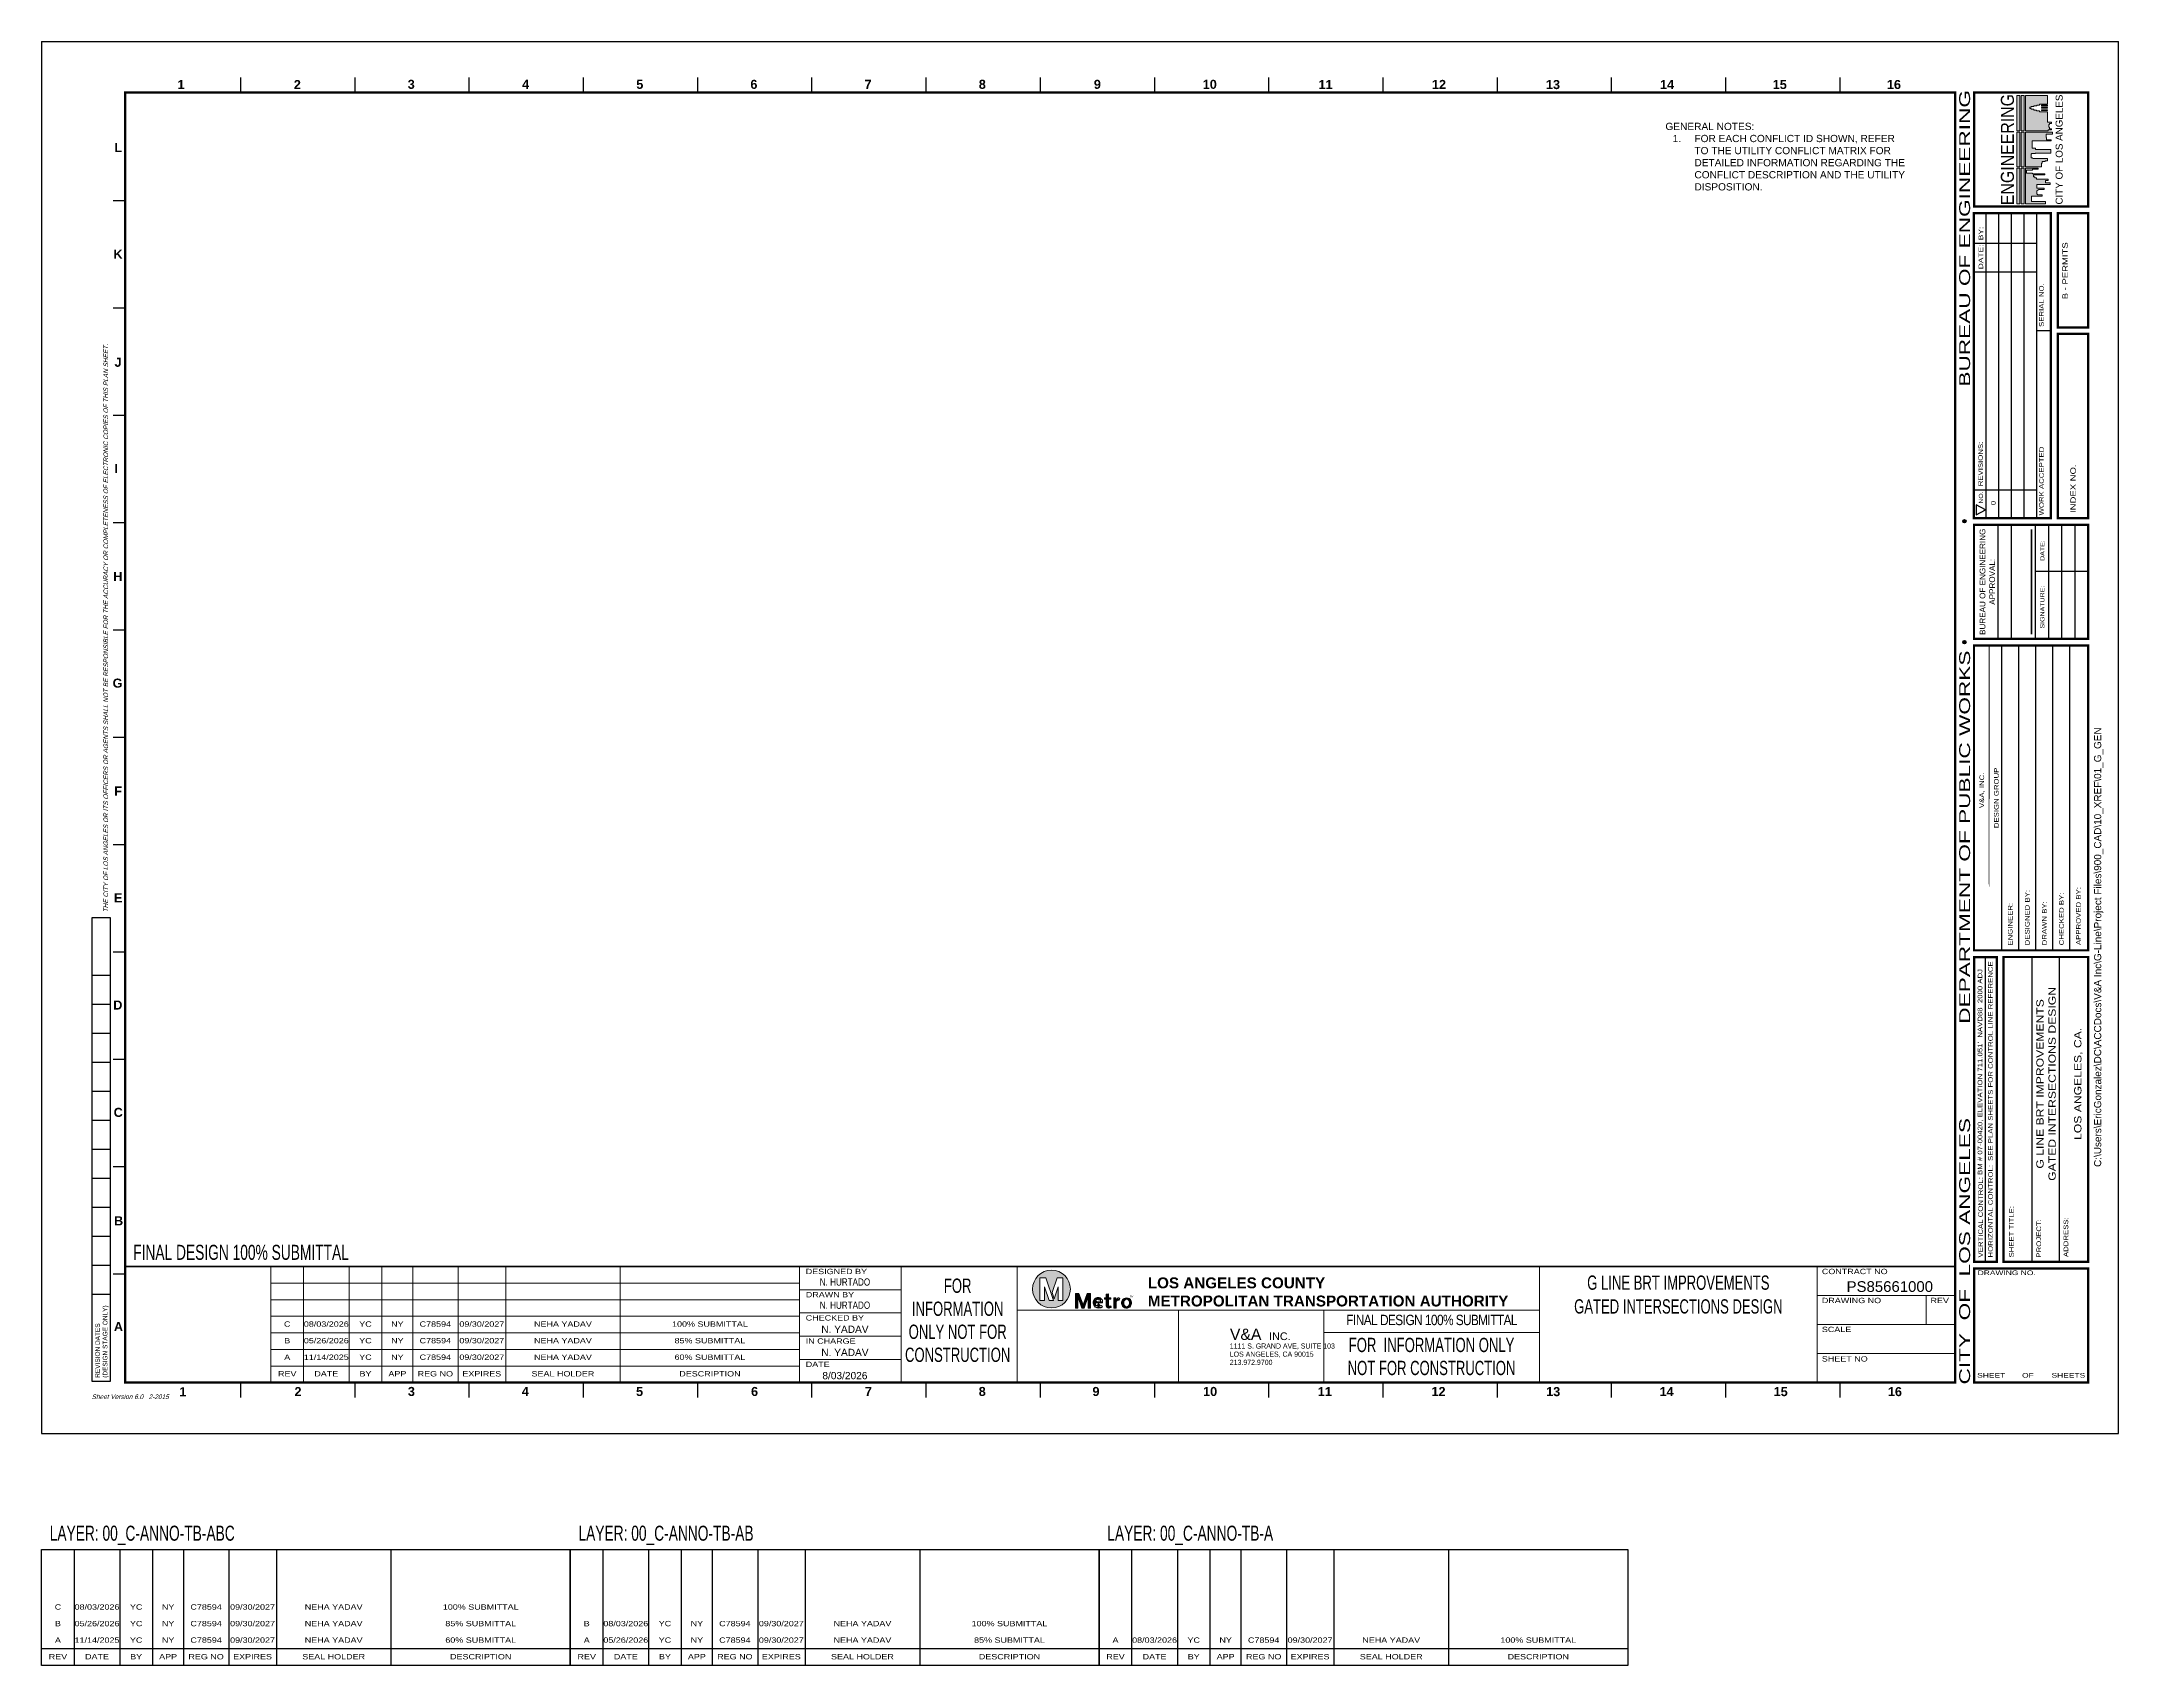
# Model space of a CAD drawing. Header units: feet. Extents: x 0 to 35.8, y -4 to 24.
import ezdxf
from ezdxf import colors
from ezdxf.entities.mleader import LeaderData, LeaderLine
from ezdxf.enums import TextEntityAlignment as Align
from ezdxf.lldxf.tags import DXFTag
from ezdxf.math import Vec2, Vec3

# ---------------------------------------------------------------- set-up
doc = ezdxf.new("R2010")
doc.units = ezdxf.units.FT
doc.header["$MEASUREMENT"] = 0
doc.layers.add('$NO-PLOT-NOTE', color=150, linetype='Continuous', plot=False)
doc.layers.add('G-ANNO-TTLB-FRAM', color=1, linetype='Continuous', plot=False)
for name, color, linetype in [('00_C-ANNO-TB-ABC', 7, 'Continuous'), ('Anno-TTLB-editable text', 3, 'Continuous'), ('C-ANNO-NOTES', 7, 'Continuous'), ('C-SHBD-FRAME', 7, 'Continuous'), ('G-ANNO-TITL', 4, 'Continuous'), ('G-ANNO-TTLB-BRDR', 7, 'Continuous'), ('G-ANNO-TTLB-TEXT', 7, 'Continuous'), ('S-ANNO-TITL', 4, 'Continuous')]:
    doc.layers.add(name, color=color, linetype=linetype)
for name, color, linetype, lineweight in [('C-ANNO-PROGRESS SUBMITTAL', 255, 'Continuous', 0), ('G-ANNO-FOR INFO', 255, 'Continuous', 0), ('G-ANNO-PROGRESS SUBMITTAL', 255, 'Continuous', 0), ('G-ANNO-TEXT', 3, 'Continuous', 9), ('G-ANNO-TTLB-LACMTA', 7, 'Continuous', 30), ('G-ANNO-TTLB-MED', 5, 'Continuous', 50), ('G-ANNO-TTLB-THIN', 3, 'Continuous', 9)]:
    doc.layers.add(name, color=color, linetype=linetype, lineweight=lineweight)
doc.styles.add('ARIAL', font='arial.ttf', dxfattribs={"width": 1.2, "height": 0.125})
doc.styles.add('Arial 0.08', font='arial.ttf', dxfattribs={"height": 0.08})
doc.styles.add('Arial 0.09', font='arial.ttf', dxfattribs={"height": 0.09375})
doc.styles.add('Arial 0.1', font='arial.ttf', dxfattribs={"height": 0.1})
doc.styles.add('Arial 0.125', font='arial.ttf', dxfattribs={"height": 0.125})
doc.styles.add('Arial 0.16', font='arialbd.ttf', dxfattribs={"height": 0.15625})
doc.styles.add('Arial Narrow', font='ARIALN.TTF', dxfattribs={"width": 0.8, "height": 0.245821})
doc.styles.add('Arial_1', font='arial.ttf', dxfattribs={"height": 0.122942})
doc.styles.add('Arial_5', font='arial.ttf', dxfattribs={"height": 0.184412})
doc.styles.add('Arial_6', font='arial.ttf', dxfattribs={"height": 0.138309})
doc.styles.add('BOE Title', font='swissko.ttf', dxfattribs={"height": 0.21875})
doc.styles.add('L200', font='simplex', dxfattribs={"height": 4})
doc.styles.add('LACMTA', font='arialbd.ttf', dxfattribs={"height": 0.1875})
doc.styles.add('linefonttext', font='arial.ttf')
doc.styles.get("Standard").update_dxf_attribs({"font": 'arial.ttf'})
doc.styles.add('VA_LOGO', font='ERASMD.TTF')
tags = doc.linetypes.add('DWPWS', pattern='A,0.5,-0.043401,["W",linefonttext,S=0.125,R=0,X=0,Y=-0.0625],-0.20822,0.5,-0.07,0.5,-0.07,0.5,-0.07,0.5,-0.07', length=3.031621).pattern_tags.tags
tags[6] = DXFTag(74, 10)

# ---------------------------------------------------------------- blocks, each defined once
blk = doc.blocks.new('BOE LOGO 2015')
h = blk.add_hatch(color=7)
h.dxf.hatch_style = 1
h.paths.add_polyline_path([(-0.323, 0.195), (-0.323, 0.247), (-0.935, 0.247), (-0.935, 0.195)])
h.paths.add_polyline_path([(-0.935, 0.172), (-0.935, 0.119), (-0.323, 0.119), (-0.323, 0.172)])
h.paths.add_polyline_path([(0.3, 0.119), (0.3, 0.172), (-0.3, 0.172), (-0.3, 0.119)])
h.paths.add_polyline_path([(0.3, 0.195), (0.3, 0.247), (-0.3, 0.247), (-0.3, 0.195)])
h.paths.add_polyline_path([(0.935, 0.195), (0.935, 0.247), (0.323, 0.247), (0.323, 0.195)])
h.paths.add_polyline_path([(0.323, 0.172), (0.323, 0.119), (0.935, 0.119), (0.935, 0.172)])
h.paths.add_polyline_path([(0.687, -0.177), (0.673, -0.177), (0.673, -0.284), (0.687, -0.284)], flags=17)
h.paths.add_polyline_path([(0.725, -0.284), (0.725, -0.177), (0.711, -0.177), (0.711, -0.284)], flags=17)
h.paths.add_polyline_path([(0.763, -0.177), (0.749, -0.177), (0.749, -0.284), (0.763, -0.284)], flags=17)
h.paths.add_polyline_path([(0.784, -0.284), (0.935, -0.284), (0.935, 0.096), (0.323, 0.096), (0.323, -0.29), (0.341, -0.29), (0.341, -0.352), (0.358, -0.352), (0.358, -0.313), (0.385, -0.313), (0.385, -0.302), (0.432, -0.302), (0.432, -0.317), (0.448, -0.317), (0.448, -0.352), (0.471, -0.352), (0.471, -0.284), (0.652, -0.284), (0.652, -0.141), (0.666, -0.141), (0.666, -0.094), (0.679, -0.094), (0.679, -0.045), (0.694, -0.045), (0.694, 0), (0.706, 0), (0.706, 0.023), (0.731, 0.023), (0.731, 0), (0.744, 0), (0.744, -0.048), (0.755, -0.048), (0.755, -0.095), (0.768, -0.095), (0.768, -0.145), (0.784, -0.145)])
h.paths.add_polyline_path([(0.151, -0.342), (0.168, -0.342), (0.168, -0.266), (0.207, -0.266), (0.207, -0.256), (0.265, -0.256), (0.265, -0.368), (0.3, -0.368), (0.3, 0.096), (-0.3, 0.096), (-0.3, -0.148), (-0.296, -0.158), (-0.296, -0.176), (-0.234, -0.176), (-0.234, -0.191), (-0.205, -0.191), (-0.205, -0.243), (-0.192, -0.243), (-0.192, -0.283), (-0.155, -0.283), (-0.155, -0.032), (-0.142, -0.018), (-0.142, 0.003), (-0.081, 0.003), (-0.07, -0.01), (-0.07, -0.067), (-0.061, -0.076), (-0.061, -0.339), (0, -0.339), (0, -0.075), (0.024, -0.075), (0.024, -0.018), (0.151, -0.018)])
h.paths.add_polyline_path([(-0.471, -0.038), (-0.435, -0.038), (-0.435, -0.233), (-0.418, -0.233), (-0.418, -0.023), (-0.407, -0.023), (-0.407, 0.081), (-0.357, 0.081), (-0.357, -0.023), (-0.34, -0.023), (-0.34, -0.122), (-0.323, -0.122), (-0.323, 0.096), (-0.935, 0.096), (-0.935, -0.244), (-0.898, -0.244), (-0.898, -0.007), (-0.805, -0.007), (-0.805, -0.192), (-0.783, -0.192), (-0.783, -0.116), (-0.763, -0.096), (-0.713, -0.096), (-0.689, -0.131), (-0.689, -0.226), (-0.668, -0.226), (-0.668, -0.098), (-0.603, -0.098), (-0.603, -0.325), (-0.573, -0.325), (-0.573, -0.248), (-0.534, -0.248), (-0.534, -0.295), (-0.512, -0.295), (-0.512, -0.09), (-0.488, -0.09), (-0.488, -0.063), (-0.471, -0.063)])
at = {"color": 7, "lineweight": 0}
for points in [[(-0.935, 0.247), (-0.323, 0.247), (-0.323, 0.195), (-0.935, 0.195)], [(-0.935, 0.172), (-0.323, 0.172), (-0.323, 0.119), (-0.935, 0.119)], [(-0.3, 0.247), (0.3, 0.247), (0.3, 0.195), (-0.3, 0.195)], [(-0.3, 0.172), (0.3, 0.172), (0.3, 0.119), (-0.3, 0.119)], [(0.323, 0.247), (0.935, 0.247), (0.935, 0.195), (0.323, 0.195)], [(0.323, 0.172), (0.935, 0.172), (0.935, 0.119), (0.323, 0.119)], [(0.673, -0.284), (0.687, -0.284), (0.687, -0.177), (0.673, -0.177)], [(0.711, -0.284), (0.725, -0.284), (0.725, -0.177), (0.711, -0.177)], [(0.749, -0.284), (0.763, -0.284), (0.763, -0.177), (0.749, -0.177)]]:
    blk.add_lwpolyline(points, close=True, dxfattribs=at)
for points in [[(-0.935, 0.096), (-0.323, 0.096), (-0.323, -0.122), (-0.34, -0.122), (-0.34, -0.023), (-0.357, -0.023), (-0.357, 0.081), (-0.407, 0.081), (-0.407, -0.023), (-0.418, -0.023), (-0.418, -0.233), (-0.435, -0.233), (-0.435, -0.038), (-0.471, -0.038), (-0.471, -0.063), (-0.488, -0.063), (-0.488, -0.09), (-0.512, -0.09), (-0.512, -0.295), (-0.534, -0.295), (-0.534, -0.248), (-0.573, -0.248), (-0.573, -0.325), (-0.603, -0.325), (-0.603, -0.098), (-0.668, -0.098), (-0.668, -0.226), (-0.689, -0.226), (-0.689, -0.131), (-0.713, -0.096), (-0.763, -0.096), (-0.783, -0.116), (-0.783, -0.192), (-0.805, -0.192), (-0.805, -0.007), (-0.898, -0.007), (-0.898, -0.244), (-0.935, -0.244), (-0.935, 0.096)], [(-0.3, 0.096), (-0.3, -0.148), (-0.296, -0.158), (-0.296, -0.176), (-0.234, -0.176), (-0.234, -0.191), (-0.205, -0.191), (-0.205, -0.243), (-0.192, -0.243), (-0.192, -0.283), (-0.155, -0.283), (-0.155, -0.032), (-0.142, -0.018), (-0.142, 0.003), (-0.081, 0.003), (-0.07, -0.01), (-0.07, -0.067), (-0.061, -0.076), (-0.061, -0.339), (0, -0.339), (0, -0.075), (0.024, -0.075), (0.024, -0.018), (0.151, -0.018), (0.151, -0.342), (0.168, -0.342), (0.168, -0.266), (0.207, -0.266), (0.207, -0.256), (0.265, -0.256), (0.265, -0.368), (0.3, -0.368), (0.3, 0.096), (-0.3, 0.096)], [(0.323, 0.096), (0.935, 0.096), (0.935, -0.284), (0.784, -0.284), (0.784, -0.145), (0.768, -0.145), (0.768, -0.095), (0.755, -0.095), (0.755, -0.048), (0.744, -0.048), (0.744, 0), (0.731, 0), (0.731, 0.023), (0.706, 0.023), (0.706, 0), (0.694, 0), (0.694, -0.045), (0.679, -0.045), (0.679, -0.094), (0.666, -0.094), (0.666, -0.141), (0.652, -0.141), (0.652, -0.284), (0.471, -0.284), (0.471, -0.352), (0.448, -0.352), (0.448, -0.317), (0.432, -0.317), (0.432, -0.302), (0.385, -0.302), (0.385, -0.313), (0.358, -0.313), (0.358, -0.352), (0.341, -0.352), (0.341, -0.29), (0.323, -0.29), (0.323, 0.096)]]:
    blk.add_lwpolyline(points, dxfattribs=at)
at = {"color": 7, "width": 0.87}
blk.add_text('ENGINEERING', height=0.22526, dxfattribs=at).set_placement((0, 0.297), align=Align.CENTER)
at = {"color": 7}
blk.add_text('CITY OF LOS ANGELES', height=0.12087, dxfattribs=at).set_placement((0, -0.542), align=Align.CENTER)
blk = doc.blocks.new('Border Locked')
at = {"layer": 'G-ANNO-TTLB-TEXT'}
for points in [[(33.164, 15.729, 1), (33.106, 15.729, 1)], [(33.164, 13.644, 1), (33.106, 13.644, 1)]]:
    blk.add_hatch(color=256, dxfattribs=at).paths.add_polyline_path(points)
at = {"layer": 'G-ANNO-TTLB-BRDR'}
for p, q in [((3.428, 23.38), (3.428, 23.102)), ((5.396, 23.38), (5.396, 23.102)), ((7.365, 23.38), (7.365, 23.102)), ((9.333, 23.38), (9.333, 23.102)), ((11.302, 23.38), (11.302, 23.102)), ((13.27, 23.38), (13.27, 23.102)), ((15.239, 23.38), (15.239, 23.102)), ((17.207, 23.38), (17.207, 23.102)), ((19.176, 23.38), (19.176, 23.102)), ((21.144, 23.38), (21.144, 23.102)), ((23.113, 23.38), (23.113, 23.102)), ((25.081, 23.38), (25.081, 23.102)), ((27.05, 23.38), (27.05, 23.102)), ((29.018, 23.38), (29.018, 23.102)), ((30.987, 23.38), (30.987, 23.102)), ((1.457, 21.252), (1.233, 21.252)), ((33.511, 15.784), (33.511, 21.039)), ((33.729, 15.784), (33.729, 21.039)), ((33.948, 15.784), (33.948, 21.039)), ((34.167, 15.784), (34.167, 21.039)), ((34.386, 15.784), (34.386, 21.039)), ((33.3, 20.524), (34.386, 20.524)), ((33.3, 20.03), (34.386, 20.03)), ((1.457, 19.402), (1.233, 19.402)), ((34.386, 19.015), (34.623, 19.015)), ((1.457, 17.551), (1.233, 17.551)), ((33.305, 16.271), (34.386, 16.271)), ((1.457, 15.701), (1.233, 15.701)), ((33.72, 13.701), (33.72, 15.669)), ((33.947, 13.701), (33.947, 15.669)), ((34.363, 13.701), (34.363, 15.669)), ((34.59, 13.701), (34.59, 15.669)), ((34.816, 13.701), (34.816, 15.669)), ((35.043, 13.701), (35.043, 15.669)), ((34.363, 14.868), (35.269, 14.868)), ((1.457, 13.85), (1.233, 13.85)), ((33.779, 8.331), (33.779, 13.586)), ((34.073, 8.331), (34.073, 13.587)), ((34.367, 8.331), (34.367, 13.587)), ((34.661, 8.331), (34.661, 13.587)), ((34.955, 8.331), (34.955, 13.587)), ((1.457, 12), (1.233, 12)), ((1.457, 10.15), (1.233, 10.15)), ((1.457, 8.299), (1.233, 8.299)), ((1.184, 7.898), (0.872, 7.898)), ((33.498, 2.961), (33.498, 8.216)), ((34.305, 2.961), (34.305, 8.216)), ((34.773, 2.961), (34.773, 8.216)), ((1.184, 7.398), (0.872, 7.398)), ((1.184, 6.898), (0.872, 6.898)), ((1.457, 6.449), (1.233, 6.449)), ((1.184, 6.398), (0.872, 6.398)), ((1.184, 5.898), (0.872, 5.898)), ((1.184, 5.398), (0.872, 5.398)), ((1.184, 4.898), (0.872, 4.898)), ((1.184, 4.398), (0.872, 4.398)), ((1.457, 4.598), (1.233, 4.598)), ((1.184, 3.898), (0.872, 3.898)), ((1.184, 3.398), (0.872, 3.398)), ((1.184, 2.898), (0.872, 2.898)), ((1.457, 2.748), (1.233, 2.748)), ((1.184, 2.398), (0.872, 2.398)), ((3.428, 0.898), (3.428, 0.62)), ((5.396, 0.898), (5.396, 0.62)), ((7.365, 0.898), (7.365, 0.62)), ((9.333, 0.898), (9.333, 0.62)), ((11.302, 0.898), (11.302, 0.62)), ((13.27, 0.898), (13.27, 0.62)), ((15.239, 0.898), (15.239, 0.62)), ((17.207, 0.898), (17.207, 0.62)), ((19.176, 0.898), (19.176, 0.62)), ((21.144, 0.898), (21.144, 0.62)), ((23.113, 0.898), (23.113, 0.62)), ((25.081, 0.898), (25.081, 0.62)), ((27.05, 0.898), (27.05, 0.62)), ((29.018, 0.898), (29.018, 0.62)), ((30.987, 0.898), (30.987, 0.62))]:
    blk.add_line(p, q, dxfattribs=at)
at = {"layer": 'G-ANNO-TTLB-BRDR', "lineweight": 35}
blk.add_line((34.294, 13.783), (34.294, 15.587), dxfattribs=at)
at = {"layer": 'G-ANNO-TTLB-BRDR', "const_width": 0.0394}
for points in [[(32.975, 23.121), (1.439, 23.122), (1.439, 0.879), (32.975, 0.879)], [(33.302, 2.961), (33.694, 2.961), (33.694, 8.215), (33.302, 8.214)]]:
    blk.add_lwpolyline(points, close=True, dxfattribs=at)
at = {"layer": 'G-ANNO-TTLB-BRDR', "flags": 128}
for points, const_width in [([(35.27, 21.153), (35.27, 23.121), (33.302, 23.121), (33.302, 21.153), (35.237, 21.153)], 0.0394), ([(34.623, 15.784), (34.623, 21.039), (33.3, 21.039), (33.3, 15.784), (34.59, 15.784)], 0.0394), ([(35.27, 21.039), (35.27, 19.071), (34.744, 19.071), (34.744, 21.039), (35.237, 21.039)], 0.0394), ([(35.27, 18.96), (35.27, 15.784), (34.743, 15.784), (34.744, 18.96), (35.237, 18.96)], 0.0394), ([(35.269, 13.701), (35.269, 15.669), (33.301, 15.669), (33.301, 13.701), (35.236, 13.701)], 0.0394), ([(35.269, 13.701), (35.269, 15.669), (33.301, 15.669), (33.301, 13.701), (35.236, 13.701)], 0.0394), ([(35.266, 13.587), (35.266, 8.331), (33.301, 8.331), (33.301, 13.586), (35.245, 13.587)], 0.0394), ([(33.562, 8.331), (33.562, 8.331), (33.562, 13.586), (33.562, 13.586)], 0.02), ([(35.269, 8.216), (35.269, 2.961), (33.808, 2.961), (33.808, 8.216), (35.243, 8.216)], 0.0394), ([(35.27, 2.846), (35.27, 0.878), (33.302, 0.878), (33.302, 2.846), (35.237, 2.846)], 0.0394)]:
    blk.add_lwpolyline(points, close=True, dxfattribs=dict(at, const_width=const_width))
at = {"layer": 'G-ANNO-TTLB-BRDR'}
for points in [[(33.501, 15.924), (33.339, 16.01), (33.339, 15.837)], [(0.872, 8.898), (1.184, 8.898), (1.184, 0.898), (0.872, 0.898)]]:
    blk.add_lwpolyline(points, close=True, dxfattribs=at)
at = {"layer": 'G-ANNO-TTLB-TEXT'}
for centre in [(33.135, 15.729), (33.135, 13.644)]:
    blk.add_circle(centre, 0.029, dxfattribs=at)
at = {"layer": 'G-ANNO-TTLB-BRDR', "linetype": 'DWPWS', "rotation": 90}
blk.add_blockref('BOE LOGO 2015', (34.286, 22.137), dxfattribs=at)
at = {"layer": 'G-ANNO-TTLB-BRDR', "style": 'Arial 0.16'}
for s, height, p in [('1', 0.156, (2.343, 23.179)), ('2', 0.156, (4.348, 23.18)), ('3', 0.156, (6.31, 23.184)), ('4', 0.156, (8.281, 23.184)), ('5', 0.156, (10.249, 23.184)), ('6', 0.156, (12.215, 23.184)), ('7', 0.156, (14.182, 23.184)), ('8', 0.156, (16.151, 23.184)), ('9', 0.156, (18.134, 23.184)), ('10', 0.1562, (20.01, 23.184)), ('11', 0.1562, (22.005, 23.18)), ('12', 0.1562, (23.96, 23.182)), ('13', 0.1562, (25.924, 23.18)), ('14', 0.1562, (27.89, 23.18)), ('15', 0.1562, (29.832, 23.181)), ('16', 0.1562, (31.8, 23.181)), ('L', 0.156, (1.257, 22.094)), ('K', 0.156, (1.239, 20.256)), ('J', 0.156, (1.257, 18.392)), ('I', 0.156, (1.257, 16.562)), ('H', 0.156, (1.236, 14.699)), ('G', 0.156, (1.225, 12.86)), ('F', 0.156, (1.254, 11)), ('E', 0.156, (1.247, 9.158)), ('D', 0.156, (1.236, 7.309)), ('C', 0.156, (1.243, 5.459)), ('B', 0.156, (1.25, 3.589)), ('A', 0.156, (1.247, 1.766)), ('1', 0.156, (2.374, 0.643)), ('2', 0.156, (4.359, 0.644)), ('3', 0.156, (6.313, 0.647)), ('4', 0.156, (8.275, 0.647)), ('5', 0.156, (10.245, 0.647)), ('6', 0.156, (12.226, 0.647)), ('7', 0.156, (14.189, 0.647)), ('8', 0.156, (16.15, 0.647)), ('9', 0.156, (18.11, 0.647)), ('10', 0.1562, (20.016, 0.647)), ('11', 0.1562, (21.993, 0.644)), ('12', 0.1562, (23.952, 0.646)), ('13', 0.1562, (25.928, 0.644)), ('14', 0.1562, (27.882, 0.644)), ('15', 0.1562, (29.848, 0.644)), ('16', 0.1562, (31.817, 0.644))]:
    blk.add_text(s, height=height, dxfattribs=at).set_placement(p)
at = {"layer": 'G-ANNO-TTLB-BRDR', "style": 'Arial 0.08', "width": 1.2}
blk.add_text('ENGINEER:', height=0.08, rotation=90, dxfattribs=at).set_placement((33.965, 8.412))
at = {"layer": 'G-ANNO-TTLB-BRDR', "style": 'Arial 0.08', "oblique": 15}
blk.add_text('Sheet Version 6.0   2-2015', height=0.08, dxfattribs=at).set_placement((0.864, 0.594))
at = {"layer": 'G-ANNO-TTLB-BRDR', "lineweight": 5, "insert": (1.622, 0.598), "char_height": 0.001, "attachment_point": 1, "style": 'L200'}
blk.add_mtext_dynamic_manual_height_columns('\\pxqc;{\\C7;TEXT NOT CHANGED}', width=0.00862, gutter_width=20, heights=[0], dxfattribs=at)
at = {"layer": 'G-ANNO-TTLB-TEXT', "style": 'BOE Title', "width": 1.333425}
blk.add_text('CITY  OF  LOS ANGELES               DEPARTMENT OF PUBLIC WORKS                                          BUREAU OF ENGINEERING', height=0.1875, rotation=90, dxfattribs=at).set_placement((33.233, 0.846), (33.233, 23.163), align=Align.FIT)
at = {"layer": 'G-ANNO-TTLB-TEXT'}
for s, height, style, width, p in [('BY:', 0.08, 'Arial 0.08', 1.3, (33.459, 20.573)), ('DATE:', 0.08, 'Arial 0.08', 1.3, (33.459, 20.073)), ('SERIAL NO.', 0.08, 'Arial 0.08', 1.2, (34.503, 19.079)), ('REVISIONS:', 0.08, 'Arial 0.08', 1.2, (33.453, 16.332)), ('WORK ACCEPTED', 0.08, 'Arial 0.08', 1.2, (34.503, 15.83)), ('INDEX NO.', 0.0937, 'Arial 0.1', 1.25, (35.055, 15.872)), ('NO.', 0.07, 'Arial 0.08', 1.2, (33.454, 16.033)), ('0', 0.08, 'Arial 0.08', 1.2, (33.672, 16.006)), ('DATE:', 0.072, 'Arial 0.08', 1.2, (34.514, 15.046)), ('SIGNATURE:', 0.072, 'Arial 0.08', 1.2, (34.514, 13.879)), ('DESIGNED BY:', 0.08, 'Arial 0.08', 1.2, (34.259, 8.418)), ('CHECKED BY:', 0.08, 'Arial 0.08', 1.2, (34.848, 8.417)), ('APPROVED BY:', 0.08, 'Arial 0.08', 1.2, (35.141, 8.422)), ('DRAWN BY:', 0.08, 'Arial 0.08', 1.2, (34.554, 8.417)), ('SEE PLAN SHEETS FOR CONTROL LINE REFERENCE', 0.08, 'Arial 0.08', 1.2, (33.624, 4.699)), ('VERTICAL CONTROL:', 0.08, 'Arial 0.08', 1.2, (33.454, 3.035)), ('HORIZONTAL CONTROL:', 0.08, 'Arial 0.08', 1.2, (33.624, 3.035)), ('SHEET TITLE:', 0.08, 'Arial 0.08', 1.2, (33.985, 3.035)), ('PROJECT:', 0.08, 'Arial 0.08', 1.2, (34.457, 3.033)), ('ADDRESS:', 0.08, 'Arial 0.08', 1.2, (34.925, 3.043))]:
    blk.add_text(s, height=height, rotation=90, dxfattribs=dict(at, style=style, width=width)).set_placement(p)
at = {"layer": 'G-ANNO-TTLB-TEXT', "style": 'Arial 0.1', "width": 1.25}
blk.add_text('B - PERMITS', height=0.09375, rotation=90, dxfattribs=at).set_placement((34.917, 20.047), align=Align.CENTER)
at = {"layer": 'G-ANNO-TTLB-TEXT', "style": 'Arial 0.08', "oblique": 15}
blk.add_text('THE CITY OF LOS ANGELES OR ITS OFFICERS OR AGENTS SHALL NOT BE RESPONSIBLE FOR THE ACCURACY OR COMPLETENESS OF ELECTRONIC COPIES OF THIS PLAN SHEET.', height=0.08, rotation=90, dxfattribs=at).set_placement((1.147, 8.987))
at = {"layer": 'G-ANNO-TTLB-TEXT', "style": 'Arial 0.08', "width": 1.2}
blk.add_text('DESIGN GROUP', height=0.08, rotation=90, dxfattribs=at).set_placement((33.646, 10.959), align=Align.TOP_CENTER)
at = {"layer": 'G-ANNO-TTLB-TEXT', "style": 'Arial 0.08', "width": 1.3}
for s, p in [('DRAWING NO.', (33.364, 2.731)), ('SHEET', (33.355, 0.963)), ('OF', (34.129, 0.963)), ('SHEETS', (34.636, 0.963))]:
    blk.add_text(s, height=0.08, dxfattribs=at).set_placement(p)
at = {"layer": 'G-ANNO-TTLB-TEXT', "style": 'Arial 0.08'}
for s, p in [('(DESIGN STAGE ONLY)', (1.135, 0.961)), ('REVISION DATES', (1.005, 0.961))]:
    blk.add_text(s, height=0.08, rotation=90, dxfattribs=at).set_placement(p)
at = {"layer": 'G-ANNO-TTLB-TEXT', "insert": (33.397, 14.685), "char_height": 0.1, "width": 1.87365, "attachment_point": 2, "rotation": 90, "style": 'Arial 0.1'}
blk.add_mtext('BUREAU OF ENGINEERING APPROVAL:', dxfattribs=at)

msp = doc.modelspace()

# ---------------------------------------------------------------- hatches: boundary and pattern name
at = {"layer": 'G-ANNO-TTLB-LACMTA', "lineweight": 13}
h = msp.add_hatch(color=3, dxfattribs=at)
edge = h.paths.add_edge_path()
edge.add_arc((17.403, 2.491), 0.326, 0, 360)
h.paths.add_polyline_path([(17.413, 2.434), (17.499, 2.686), (17.601, 2.686), (17.601, 2.294), (17.52, 2.294), (17.52, 2.527), (17.451, 2.324)], flags=16)
h.paths.add_polyline_path([(17.44, 2.294), (17.307, 2.686), (17.204, 2.686), (17.204, 2.294), (17.286, 2.294), (17.286, 2.527), (17.365, 2.294)], flags=16)
msp.add_hatch(color=3, dxfattribs=at).paths.add_polyline_path([(18.077, 2.161), (18.037, 2.161), (18.037, 2.361), (17.965, 2.161), (17.929, 2.161), (17.857, 2.361), (17.857, 2.161), (17.817, 2.161), (17.817, 2.414), (17.876, 2.414), (17.947, 2.217), (18.018, 2.414), (18.077, 2.414)])
h = msp.add_hatch(color=3, dxfattribs=at)
edge = h.paths.add_edge_path()
edge.add_arc((18.218, 2.253), 0.0959, 136.0089, 229.8819, ccw=False)
edge.add_arc((18.207, 2.265), 0.0799, 40.3117, 136.4703, ccw=False)
edge.add_arc((18.221, 2.275), 0.0628, -2.0506, 41.7333, ccw=False)
edge.add_line((18.284, 2.273), (18.284, 2.251))
edge.add_line((18.284, 2.251), (18.161, 2.251))
edge.add_arc((18.213, 2.242), 0.052, 169.7884, 266.4936)
edge.add_arc((18.214, 2.277), 0.0875, 266.7586, 307.2506)
edge.add_line((18.267, 2.208), (18.281, 2.184))
edge.add_arc((18.216, 2.263), 0.102, 234.3049, 309.2404, ccw=False)
edge = h.paths.add_edge_path(flags=16)
edge.add_line((18.247, 2.273), (18.16, 2.273))
edge.add_arc((18.212, 2.27), 0.0517, 96.2781, 176.5331, ccw=False)
edge.add_arc((18.21, 2.283), 0.0382, -15.6391, 95.8746, ccw=False)
h = msp.add_hatch(color=3, dxfattribs=at)
edge = h.paths.add_edge_path()
edge.add_arc((18.386, 2.242), 0.0813, 269.2857, 308.5068)
edge.add_line((18.436, 2.178), (18.425, 2.203))
edge.add_arc((18.381, 2.261), 0.0726, 290.4523, 307.3834, ccw=False)
edge.add_arc((18.4, 2.206), 0.0144, 173.6798, 294.6212, ccw=False)
edge.add_line((18.386, 2.208), (18.386, 2.317))
edge.add_line((18.386, 2.317), (18.427, 2.317))
edge.add_line((18.427, 2.317), (18.427, 2.339))
edge.add_line((18.427, 2.339), (18.386, 2.339))
edge.add_line((18.386, 2.339), (18.386, 2.406))
edge.add_line((18.386, 2.406), (18.348, 2.4))
edge.add_line((18.348, 2.4), (18.348, 2.339))
edge.add_line((18.348, 2.339), (18.318, 2.339))
edge.add_line((18.318, 2.339), (18.318, 2.317))
edge.add_line((18.318, 2.317), (18.348, 2.317))
edge.add_line((18.348, 2.317), (18.348, 2.198))
edge.add_arc((18.388, 2.201), 0.0399, 183.4762, 265.1898)
h = msp.add_hatch(color=3, dxfattribs=at)
edge = h.paths.add_edge_path()
edge.add_line((18.582, 2.335), (18.569, 2.299))
edge.add_arc((18.559, 2.268), 0.0324, 72.1801, 94.0599)
edge.add_arc((18.558, 2.26), 0.0406, 91.6134, 182.1628)
edge.add_line((18.517, 2.258), (18.517, 2.161))
edge.add_line((18.517, 2.161), (18.48, 2.161))
edge.add_line((18.48, 2.161), (18.48, 2.339))
edge.add_line((18.48, 2.339), (18.51, 2.339))
edge.add_line((18.51, 2.339), (18.51, 2.309))
edge.add_arc((18.516, 2.309), 0.00509, 180, 332.2119)
edge.add_arc((18.583, 2.274), 0.0709, 116.8306, 152.2119, ccw=False)
edge.add_arc((18.563, 2.301), 0.0382, 61.7675, 109.4276, ccw=False)
h = msp.add_hatch(color=3, dxfattribs=at)
edge = h.paths.add_edge_path()
edge.add_spline(control_points=[(18.698, 2.161), (18.717, 2.161), (18.736, 2.167), (18.777, 2.199), (18.79, 2.234), (18.779, 2.298), (18.754, 2.326), (18.692, 2.345), (18.657, 2.335), (18.612, 2.288), (18.604, 2.251), (18.626, 2.189), (18.654, 2.166), (18.69, 2.161), (18.694, 2.161), (18.698, 2.161)], knot_values=[0, 0, 0, 0, 0.650047, 0.650047, 1.750376, 1.750376, 2.850706, 2.850706, 3.951036, 3.951036, 5.051365, 5.051365, 6.151695, 6.151695, 6.283185, 6.283185, 6.283185, 6.283185], degree=3, periodic=0)
edge = h.paths.add_edge_path(flags=16)
edge.add_spline(control_points=[(18.698, 2.185), (18.71, 2.185), (18.722, 2.191), (18.75, 2.222), (18.753, 2.263), (18.727, 2.308), (18.708, 2.318), (18.671, 2.31), (18.656, 2.292), (18.645, 2.247), (18.65, 2.222), (18.671, 2.193), (18.684, 2.185), (18.698, 2.185)], knot_values=[0, 0, 0, 0, 0.694054, 0.694054, 2.222376, 2.222376, 3.312224, 3.312224, 4.402073, 4.402073, 5.491921, 5.491921, 6.283185, 6.283185, 6.283185, 6.283185], degree=3, periodic=0)

# ---------------------------------------------------------------- linework, layer by layer
at = {"layer": '$NO-PLOT-NOTE'}
for p, q in [((0.561, -2), (0.561, -3.999)), ((1.349, -2), (1.349, -3.999)), ((1.911, -2), (1.911, -3.999)), ((2.445, -2), (2.445, -3.999)), ((3.23, -2), (3.23, -3.999)), ((4.047, -2), (4.047, -3.999)), ((6.021, -2), (6.021, -3.999)), ((9.673, -2), (9.673, -3.999)), ((10.461, -2), (10.461, -3.999)), ((11.023, -2), (11.023, -3.999)), ((11.557, -2), (11.557, -3.999)), ((12.342, -2), (12.342, -3.999)), ((13.159, -2), (13.159, -3.999)), ((15.133, -2), (15.133, -3.999)), ((18.785, -2), (18.785, -3.999)), ((19.573, -2), (19.573, -3.999)), ((20.135, -2), (20.135, -3.999)), ((20.669, -2), (20.669, -3.999)), ((21.454, -2), (21.454, -3.999)), ((22.271, -2), (22.271, -3.999)), ((24.245, -2), (24.245, -3.999)), ((9.112, -3.714), (0, -3.714)), ((18.224, -3.714), (9.112, -3.714)), ((27.336, -3.714), (18.224, -3.714))]:
    msp.add_line(p, q, dxfattribs=at)
for points in [[(0, -2), (9.112, -2), (9.112, -3.999), (0, -3.999)], [(9.112, -2), (18.224, -2), (18.224, -3.999), (9.112, -3.999)], [(18.224, -2), (27.336, -2), (27.336, -3.999), (18.224, -3.999)]]:
    msp.add_lwpolyline(points, close=True, dxfattribs=at)
at = {"layer": 'G-ANNO-TTLB-FRAM'}
for p, q in [((0, 24), (0, 0)), ((0, 24), (35.79, 24)), ((35.79, 0), (35.79, 24)), ((0, 0), (35.79, 0))]:
    msp.add_line(p, q, dxfattribs=at)
at = {"layer": 'G-ANNO-TTLB-LACMTA', "color": 3, "lineweight": 13}
for p, q in [((17.44, 2.294), (17.307, 2.686)), ((17.413, 2.434), (17.499, 2.686)), ((17.52, 2.527), (17.451, 2.324)), ((17.499, 2.686), (17.601, 2.686)), ((17.52, 2.294), (17.52, 2.527)), ((17.52, 2.294), (17.52, 2.527)), ((17.601, 2.686), (17.601, 2.294)), ((17.451, 2.324), (17.413, 2.434)), ((17.601, 2.294), (17.52, 2.294))]:
    msp.add_line(p, q, dxfattribs=at)
for points in [[(17.44, 2.294), (17.307, 2.686), (17.204, 2.686), (17.204, 2.294), (17.286, 2.294), (17.286, 2.527), (17.365, 2.294)], [(18.077, 2.161), (18.037, 2.161), (18.037, 2.361), (17.965, 2.161), (17.929, 2.161), (17.857, 2.361), (17.857, 2.161), (17.817, 2.161), (17.817, 2.414), (17.876, 2.414), (17.947, 2.217), (18.018, 2.414), (18.077, 2.414)]]:
    msp.add_lwpolyline(points, close=True, dxfattribs=at)
for points in [[(18.156, 2.18, -0.434154), (18.149, 2.32, -0.446058), (18.268, 2.317, -0.193402), (18.284, 2.273), (18.284, 2.251), (18.161, 2.251, 0.448921), (18.209, 2.19, 0.178542), (18.267, 2.208), (18.281, 2.184, -0.33914)], [(18.247, 2.273), (18.16, 2.273, -0.365231), (18.206, 2.321, -0.528991)], [(18.385, 2.161, 0.172825), (18.436, 2.178), (18.425, 2.203, -0.074011), (18.406, 2.193, -0.58284), (18.386, 2.208), (18.386, 2.317), (18.427, 2.317), (18.427, 2.339), (18.386, 2.339), (18.386, 2.406), (18.348, 2.4), (18.348, 2.339), (18.318, 2.339), (18.318, 2.317), (18.348, 2.317), (18.348, 2.198, 0.372461)], [(18.582, 2.335), (18.569, 2.299, 0.09576), (18.557, 2.3, 0.417025), (18.517, 2.258), (18.517, 2.161), (18.48, 2.161), (18.48, 2.339), (18.51, 2.339), (18.51, 2.309, 0.782775), (18.52, 2.307, -0.155618), (18.551, 2.337, -0.211007)]]:
    msp.add_lwpolyline(points, format="xyb", close=True, dxfattribs=at)
msp.add_circle((17.403, 2.491), 0.326, dxfattribs=at)
for points, knots in [([(18.698, 2.161), (18.717, 2.161), (18.736, 2.167), (18.777, 2.199), (18.79, 2.234), (18.779, 2.298), (18.754, 2.326), (18.692, 2.345), (18.657, 2.335), (18.612, 2.288), (18.604, 2.251), (18.626, 2.189), (18.654, 2.166), (18.69, 2.161), (18.694, 2.161), (18.698, 2.161)], [0, 0, 0, 0, 0.650047, 0.650047, 1.750376, 1.750376, 2.850706, 2.850706, 3.951036, 3.951036, 5.051365, 5.051365, 6.151695, 6.151695, 6.283185, 6.283185, 6.283185, 6.283185]), ([(18.698, 2.185), (18.71, 2.185), (18.722, 2.191), (18.75, 2.222), (18.753, 2.263), (18.727, 2.308), (18.708, 2.318), (18.671, 2.31), (18.656, 2.292), (18.645, 2.247), (18.65, 2.222), (18.671, 2.193), (18.684, 2.185), (18.698, 2.185)], [0, 0, 0, 0, 0.694054, 0.694054, 2.222376, 2.222376, 3.312224, 3.312224, 4.402073, 4.402073, 5.491921, 5.491921, 6.283185, 6.283185, 6.283185, 6.283185])]:
    msp.add_open_spline(points, degree=3, knots=knots, dxfattribs=at)
at = {"layer": 'G-ANNO-TTLB-MED'}
msp.add_line((32.975, 2.878), (1.439, 2.878), dxfattribs=at)
at = {"layer": 'G-ANNO-TTLB-THIN'}
for p, q in [((3.951, 2.878), (3.951, 0.879)), ((4.512, 2.878), (4.512, 0.879)), ((5.3, 2.878), (5.3, 0.879)), ((5.862, 2.878), (5.862, 0.879)), ((6.396, 2.878), (6.396, 0.879)), ((7.181, 2.878), (7.181, 0.879)), ((7.998, 2.878), (7.998, 0.879)), ((9.972, 2.878), (9.972, 0.879)), ((13.063, 2.878), (13.063, 0.879)), ((14.813, 2.878), (14.813, 0.879)), ((16.812, 0.879), (16.812, 2.878)), ((16.812, 2.878), (16.812, 0.879)), ((25.811, 2.878), (25.811, 0.879)), ((30.6, 2.878), (30.6, 0.879)), ((13.063, 2.593), (3.951, 2.593)), ((13.063, 2.307), (3.951, 2.307)), ((14.813, 2.477), (13.063, 2.477)), ((32.975, 2.378), (30.6, 2.378)), ((32.475, 2.378), (32.475, 1.878)), ((13.063, 2.022), (3.951, 2.022)), ((13.063, 2.022), (3.951, 2.022)), ((14.813, 2.078), (13.063, 2.078)), ((25.811, 2.124), (16.812, 2.124)), ((19.59, 2.124), (19.59, 0.879)), ((22.098, 2.124), (22.098, 0.879)), ((32.975, 1.878), (30.6, 1.878)), ((13.063, 1.736), (3.951, 1.736)), ((13.063, 1.736), (3.951, 1.736)), ((13.063, 1.45), (3.951, 1.45)), ((13.063, 1.45), (3.951, 1.45)), ((14.813, 1.678), (13.063, 1.678)), ((25.811, 1.74), (22.098, 1.74)), ((13.063, 1.164), (3.951, 1.164)), ((13.063, 1.164), (3.951, 1.164)), ((14.813, 1.278), (13.063, 1.278)), ((32.975, 1.378), (30.6, 1.378))]:
    msp.add_line(p, q, dxfattribs=at)

# ---------------------------------------------------------------- block references
at = {"layer": 'G-ANNO-TTLB-BRDR', "linetype": 'DWPWS'}
msp.add_blockref('Border Locked', (0, 0), dxfattribs=at)

# ---------------------------------------------------------------- texts
at = {"layer": '$NO-PLOT-NOTE'}
for s, insert, char_height, width, attachment_point, line_spacing_factor, style in [('LAYER: 00_C-ANNO-TB-ABC', (0.141, -1.756), 0.25876, 3.18132, 4, 0.968573, 'Arial Narrow'), ('LAYER: 00_C-ANNO-TB-AB', (9.253, -1.756), 0.25876, 3.18132, 4, 0.968573, 'Arial Narrow'), ('LAYER: 00_C-ANNO-TB-A', (18.365, -1.756), 0.25876, 3.18132, 4, 0.968573, 'Arial Narrow'), ('C', (0.283, -2.945), 0.0922, 0.315, 2, 0.938532, 'ARIAL'), ('08/03/2026', (0.956, -2.945), 0.0922, 0.40837, 2, 0.938532, 'ARIAL'), ('YC', (1.631, -2.945), 0.0922, 0.2025, 2, 0.938532, 'ARIAL'), ('NY', (2.181, -2.945), 0.0922, 0.30712, 2, 0.938532, 'ARIAL'), ('C78594', (2.836, -2.945), 0.0922, 0.60412, 2, 0.938532, 'ARIAL'), ('09/30/2027', (3.636, -2.945), 0.0922, 0.66487, 2, 0.938532, 'ARIAL'), ('NEHA YADAV', (5.034, -2.945), 0.0922, 1.07325, 2, 0.938532, 'ARIAL'), ('100% SUBMITTAL', (7.568, -2.945), 0.09221, 2.97298, 2, 0.938532, 'ARIAL'), ('A', (0.283, -3.516), 0.0922, 0.315, 2, 0.938532, 'ARIAL'), ('B', (0.283, -3.231), 0.0922, 0.315, 2, 0.938532, 'ARIAL'), ('05/26/2026', (0.956, -3.231), 0.0922, 0.40837, 2, 0.938532, 'ARIAL'), ('11/14/2025', (0.956, -3.516), 0.0922, 0.40837, 2, 0.938532, 'ARIAL'), ('YC', (1.631, -3.231), 0.0922, 0.2025, 2, 0.938532, 'ARIAL'), ('YC', (1.631, -3.516), 0.0922, 0.2025, 2, 0.938532, 'ARIAL'), ('NY', (2.181, -3.231), 0.0922, 0.30712, 2, 0.938532, 'ARIAL'), ('NY', (2.181, -3.516), 0.0922, 0.30712, 2, 0.938532, 'ARIAL'), ('C78594', (2.836, -3.231), 0.0922, 0.60412, 2, 0.938532, 'ARIAL'), ('C78594', (2.836, -3.516), 0.0922, 0.60412, 2, 0.938532, 'ARIAL'), ('09/30/2027', (3.636, -3.231), 0.0922, 0.66487, 2, 0.938532, 'ARIAL'), ('09/30/2027', (3.636, -3.516), 0.0922, 0.66487, 2, 0.938532, 'ARIAL'), ('NEHA YADAV', (5.034, -3.231), 0.0922, 1.07325, 2, 0.938532, 'ARIAL'), ('NEHA YADAV', (5.034, -3.516), 0.0922, 1.07325, 2, 0.938532, 'ARIAL'), ('85% SUBMITTAL', (7.568, -3.231), 0.09221, 2.97298, 2, 0.938532, 'ARIAL'), ('60% SUBMITTAL', (7.568, -3.516), 0.09221, 2.97298, 2, 0.938532, 'ARIAL'), ('A', (9.395, -3.516), 0.0922, 0.315, 2, 0.938532, 'ARIAL'), ('B', (9.395, -3.231), 0.0922, 0.315, 2, 0.938532, 'ARIAL'), ('08/03/2026', (10.068, -3.231), 0.0922, 0.40837, 2, 0.938532, 'ARIAL'), ('05/26/2026', (10.068, -3.516), 0.0922, 0.40837, 2, 0.938532, 'ARIAL'), ('YC', (10.743, -3.231), 0.0922, 0.2025, 2, 0.938532, 'ARIAL'), ('YC', (10.743, -3.516), 0.0922, 0.2025, 2, 0.938532, 'ARIAL'), ('NY', (11.293, -3.231), 0.0922, 0.30712, 2, 0.938532, 'ARIAL'), ('NY', (11.293, -3.516), 0.0922, 0.30712, 2, 0.938532, 'ARIAL'), ('C78594', (11.948, -3.231), 0.0922, 0.60412, 2, 0.938532, 'ARIAL'), ('C78594', (11.948, -3.516), 0.0922, 0.60412, 2, 0.938532, 'ARIAL'), ('09/30/2027', (12.748, -3.231), 0.0922, 0.66487, 2, 0.938532, 'ARIAL'), ('09/30/2027', (12.748, -3.516), 0.0922, 0.66487, 2, 0.938532, 'ARIAL'), ('NEHA YADAV', (14.146, -3.231), 0.0922, 1.07325, 2, 0.938532, 'ARIAL'), ('NEHA YADAV', (14.146, -3.516), 0.0922, 1.07325, 2, 0.938532, 'ARIAL'), ('100% SUBMITTAL', (16.68, -3.231), 0.09221, 2.97298, 2, 0.938532, 'ARIAL'), ('85% SUBMITTAL', (16.68, -3.516), 0.09221, 2.97298, 2, 0.938532, 'ARIAL'), ('A', (18.507, -3.516), 0.0922, 0.315, 2, 0.938532, 'ARIAL'), ('08/03/2026', (19.18, -3.516), 0.0922, 0.40837, 2, 0.938532, 'ARIAL'), ('YC', (19.855, -3.516), 0.0922, 0.2025, 2, 0.938532, 'ARIAL'), ('NY', (20.405, -3.516), 0.0922, 0.30712, 2, 0.938532, 'ARIAL'), ('C78594', (21.06, -3.516), 0.0922, 0.60412, 2, 0.938532, 'ARIAL'), ('09/30/2027', (21.86, -3.516), 0.0922, 0.66487, 2, 0.938532, 'ARIAL'), ('NEHA YADAV', (23.258, -3.516), 0.0922, 1.07325, 2, 0.938532, 'ARIAL'), ('100% SUBMITTAL', (25.792, -3.516), 0.09221, 2.97298, 2, 0.938532, 'ARIAL'), ('REV', (0.283, -3.802), 0.0922, 0.315, 2, 0.938532, 'ARIAL'), ('DATE', (0.956, -3.802), 0.0922, 0.40837, 2, 0.938532, 'ARIAL'), ('BY', (1.631, -3.802), 0.0922, 0.2025, 2, 0.938532, 'ARIAL'), ('APP', (2.181, -3.802), 0.0922, 0.30712, 2, 0.938532, 'ARIAL'), ('REG NO', (2.836, -3.802), 0.0922, 0.60412, 2, 0.938532, 'ARIAL'), ('EXPIRES', (3.636, -3.802), 0.0922, 0.66487, 2, 0.938532, 'ARIAL'), ('SEAL HOLDER', (5.034, -3.802), 0.09221, 1.07325, 2, 0.938532, 'ARIAL'), ('DESCRIPTION', (7.568, -3.802), 0.09221, 1.04625, 2, 0.938532, 'ARIAL'), ('REV', (9.395, -3.802), 0.0922, 0.315, 2, 0.938532, 'ARIAL'), ('DATE', (10.068, -3.802), 0.0922, 0.40837, 2, 0.938532, 'ARIAL'), ('BY', (10.743, -3.802), 0.0922, 0.2025, 2, 0.938532, 'ARIAL'), ('APP', (11.293, -3.802), 0.0922, 0.30712, 2, 0.938532, 'ARIAL'), ('REG NO', (11.948, -3.802), 0.0922, 0.60412, 2, 0.938532, 'ARIAL'), ('EXPIRES', (12.748, -3.802), 0.0922, 0.66487, 2, 0.938532, 'ARIAL'), ('SEAL HOLDER', (14.146, -3.802), 0.09221, 1.07325, 2, 0.938532, 'ARIAL'), ('DESCRIPTION', (16.68, -3.802), 0.09221, 1.04625, 2, 0.938532, 'ARIAL'), ('REV', (18.507, -3.802), 0.0922, 0.315, 2, 0.938532, 'ARIAL'), ('DATE', (19.18, -3.802), 0.0922, 0.40837, 2, 0.938532, 'ARIAL'), ('BY', (19.855, -3.802), 0.0922, 0.2025, 2, 0.938532, 'ARIAL'), ('APP', (20.405, -3.802), 0.0922, 0.30712, 2, 0.938532, 'ARIAL'), ('REG NO', (21.06, -3.802), 0.0922, 0.60412, 2, 0.938532, 'ARIAL'), ('EXPIRES', (21.86, -3.802), 0.0922, 0.66487, 2, 0.938532, 'ARIAL'), ('SEAL HOLDER', (23.258, -3.802), 0.09221, 1.07325, 2, 0.938532, 'ARIAL'), ('DESCRIPTION', (25.792, -3.802), 0.09221, 1.04625, 2, 0.938532, 'ARIAL')]:
    msp.add_mtext(s, dxfattribs=dict(at, insert=insert, char_height=char_height, width=width, attachment_point=attachment_point, line_spacing_factor=line_spacing_factor, style=style))
at = {"layer": '00_C-ANNO-TB-ABC', "color": 7, "attachment_point": 2, "line_spacing_factor": 0.938532, "style": 'ARIAL'}
for s, insert, char_height, width in [('C', (4.234, 1.933), 0.0922, 0.315), ('08/03/2026', (4.907, 1.933), 0.0922, 0.40837), ('YC', (5.582, 1.933), 0.0922, 0.2025), ('NY', (6.132, 1.933), 0.0922, 0.30712), ('C78594', (6.786, 1.933), 0.0922, 0.60412), ('09/30/2027', (7.587, 1.933), 0.0922, 0.66487), ('NEHA YADAV', (8.985, 1.933), 0.0922, 1.07325), ('100% SUBMITTAL', (11.518, 1.933), 0.09221, 2.97298), ('B', (4.234, 1.647), 0.0922, 0.315), ('05/26/2026', (4.907, 1.647), 0.0922, 0.40837), ('YC', (5.582, 1.647), 0.0922, 0.2025), ('NY', (6.132, 1.647), 0.0922, 0.30712), ('C78594', (6.786, 1.647), 0.0922, 0.60412), ('09/30/2027', (7.587, 1.647), 0.0922, 0.66487), ('NEHA YADAV', (8.985, 1.647), 0.0922, 1.07325), ('85% SUBMITTAL', (11.518, 1.647), 0.09221, 2.97298), ('A', (4.234, 1.362), 0.0922, 0.315), ('11/14/2025', (4.907, 1.362), 0.0922, 0.40837), ('YC', (5.582, 1.362), 0.0922, 0.2025), ('NY', (6.132, 1.362), 0.0922, 0.30712), ('C78594', (6.786, 1.362), 0.0922, 0.60412), ('09/30/2027', (7.587, 1.362), 0.0922, 0.66487), ('NEHA YADAV', (8.985, 1.362), 0.0922, 1.07325), ('60% SUBMITTAL', (11.518, 1.362), 0.09221, 2.97298)]:
    msp.add_mtext(s, dxfattribs=dict(at, insert=insert, char_height=char_height, width=width))
at = {"layer": 'Anno-TTLB-editable text', "style": 'Arial 0.09', "width": 1.2}
for s, p in [('V&A, INC.', (33.475, 10.784)), ("BM # 07-00420, ELEVATION 711.051'  NAVD88  2000 ADJ", (33.444, 4.458))]:
    msp.add_text(s, height=0.08, rotation=90, dxfattribs=at).set_placement(p)
at = {"layer": 'Anno-TTLB-editable text', "char_height": 0.125, "attachment_point": 5, "rotation": 90, "style": 'ARIAL'}
for s, insert, width in [('G LINE BRT IMPROVEMENTS\\PGATED INTERSECTIONS DESIGN', (34.543, 6.028), 3.72033), ('\\PLOS ANGELES, CA.', (34.997, 6.028), 2.05092)]:
    msp.add_mtext(s, dxfattribs=dict(at, insert=insert, width=width))
at = {"layer": 'C-ANNO-PROGRESS SUBMITTAL', "color": 7, "insert": (1.58, 3.122), "char_height": 0.25876, "width": 7.39073, "attachment_point": 4, "line_spacing_factor": 0.968573, "style": 'Arial Narrow'}
msp.add_mtext('FINAL DESIGN 100% SUBMITTAL ', dxfattribs=at)
at = {"layer": 'C-SHBD-FRAME', "style": 'VA_LOGO'}
for s, height, width, p in [('V&A', 0.1947, 1.04, (20.479, 1.614)), ('1111 S. GRAND AVE, SUITE 103', 0.0885, 0.85, (20.476, 1.464)), ('INC.', 0.1328, 1.04, (21.155, 1.611)), ('213.972.9700', 0.0885, 0.85, (20.476, 1.183)), ('LOS ANGELES, CA 90015', 0.0885, 0.85, (20.476, 1.324))]:
    msp.add_text(s, height=height, dxfattribs=dict(at, width=width)).set_placement(p)
at = {"layer": 'G-ANNO-FOR INFO', "color": 7, "char_height": 0.24582, "width": 5.901, "attachment_point": 2, "line_spacing_factor": 0.968573, "style": 'Arial Narrow'}
for s, insert in [('\\PFOR \\PINFORMATION\\PONLY NOT FOR\\PCONSTRUCTION', (15.787, 3.068)), ('\\PFOR  INFORMATION ONLY\\PNOT FOR CONSTRUCTION', (23.953, 2.047))]:
    msp.add_mtext(s, dxfattribs=dict(at, insert=insert))
at = {"layer": 'G-ANNO-PROGRESS SUBMITTAL', "color": 7, "insert": (23.953, 2.047), "char_height": 0.17813, "width": 5.60595, "attachment_point": 2, "line_spacing_factor": 0.968573, "style": 'Arial Narrow'}
msp.add_mtext('{\\W1;\\T0.92;FINAL DESIGN 100% SUBMITTAL}', dxfattribs=at)
at = {"layer": 'G-ANNO-TEXT', "color": 7, "line_spacing_factor": 0.938532}
for s, insert, char_height, width, attachment_point, style in [('DESIGNED BY', (13.169, 2.84), 0.09221, 1.04513, 1, 'ARIAL'), ('CONTRACT NO', (30.679, 2.84), 0.09221, 1.12163, 1, 'ARIAL'), ('PS85661000', (31.85, 2.626), 0.1844, 0.9045, 2, 'Arial_5'), ('DRAWN BY', (13.17, 2.44), 0.0922, 0.82237, 1, 'ARIAL'), ('DRAWING NO', (30.679, 2.34), 0.0922, 1.01137, 1, 'ARIAL'), ('REV', (32.551, 2.34), 0.0922, 0.315, 1, 'ARIAL'), ('CHECKED BY', (13.169, 2.04), 0.0922, 0.99337, 1, 'ARIAL'), ('SCALE', (30.679, 1.841), 0.0922, 0.50287, 1, 'ARIAL'), ('IN CHARGE', (13.169, 1.64), 0.0922, 0.8505, 1, 'ARIAL'), ('REV', (4.234, 1.076), 0.0922, 0.315, 2, 'ARIAL'), ('DATE', (4.907, 1.076), 0.0922, 0.40837, 2, 'ARIAL'), ('BY', (5.582, 1.076), 0.0922, 0.2025, 2, 'ARIAL'), ('APP', (6.132, 1.076), 0.0922, 0.30712, 2, 'ARIAL'), ('REG NO', (6.786, 1.076), 0.0922, 0.60412, 2, 'ARIAL'), ('EXPIRES', (7.587, 1.076), 0.0922, 0.66487, 2, 'ARIAL'), ('SEAL HOLDER', (8.985, 1.076), 0.09221, 1.07325, 2, 'ARIAL'), ('DESCRIPTION', (11.518, 1.076), 0.09221, 1.04625, 2, 'ARIAL'), ('DATE', (13.169, 1.24), 0.0922, 0.40837, 1, 'ARIAL'), ('SHEET NO', (30.679, 1.333), 0.0922, 0.783, 1, 'ARIAL')]:
    msp.add_mtext(s, dxfattribs=dict(at, insert=insert, char_height=char_height, width=width, attachment_point=attachment_point, style=style))
at = {"layer": 'G-ANNO-TITL', "lineweight": 9, "insert": (35.37, 4.596), "char_height": 0.12294, "width": 18.52537, "attachment_point": 1, "rotation": 90, "line_spacing_factor": 0.938532, "style": 'Arial_1'}
msp.add_mtext('C:\\\\Users\\\\EricGonzalez\\\\DC\\\\ACCDocs\\\\V&A Inc\\\\G-Line\\\\Project Files\\\\900_CAD\\\\10_XREF\\\\01_G_GEN', dxfattribs=at)
at = {"layer": 'G-ANNO-TTLB-LACMTA', "insert": (19.064, 2.691), "char_height": 0.1875, "width": 137.98935, "attachment_point": 1, "style": 'LACMTA'}
msp.add_mtext('\\fArial|b1|i0|c00|p39;\\T1.000;LOS ANGELES COUNTY\\PMETROPOLITAN TRANSPORTATION AUTHORITY', dxfattribs=at)
at = {"layer": 'G-ANNO-TTLB-LACMTA', "color": 3, "lineweight": 13, "insert": (18.757, 2.375), "char_height": 0.0255, "width": 0.04124, "attachment_point": 1, "style": 'ARIAL'}
msp.add_mtext('{\\W1.2;TM}', dxfattribs=at)
at = {"layer": 'G-ANNO-TTLB-TEXT', "char_height": 0.125, "attachment_point": 2, "style": 'Arial_6'}
for s, insert, width in [('{\\W0.8;N. HURTADO}', (13.845, 2.675), 1.55781), ('{\\W0.8;N. HURTADO}', (13.845, 2.275), 1.55781), ('N. YADAV', (13.844, 1.86), 1.45346), ('N. YADAV', (13.844, 1.461), 1.45346), ('8/03/2026', (13.844, 1.061), 1.45346)]:
    msp.add_mtext(s, dxfattribs=dict(at, insert=insert, width=width))
at = {"layer": 'S-ANNO-TITL', "insert": (28.206, 2.724), "char_height": 0.24582, "width": 3.87858, "attachment_point": 2, "style": 'Arial Narrow'}
msp.add_mtext('G LINE BRT IMPROVEMENTS\\PGATED INTERSECTIONS DESIGN', dxfattribs=at)

# ---------------------------------------------------------------- leaders
at = {"layer": 'C-ANNO-NOTES', "color": 0}
ml = msp.add_multileader_mtext('Standard', dxfattribs=at)
ml.set_content('{\\C256;GENERAL NOTES:\\P\\pxi-3,l4,ql,t4;1.^IFOR EACH CONFLICT ID SHOWN, REFER TO THE UTILITY CONFLICT MATRIX FOR DETAILED INFORMATION REGARDING THE CONFLICT DESCRIPTION AND THE UTILITY DISPOSITION.}', style='Arial 0.125')
ml.set_leader_properties()
ml.build(insert=Vec2(0, 0))
ml.multileader.update_dxf_attribs({"dogleg_length": 0.36, "arrow_head_size": 0.18})
ctx = ml.context
ctx.base_point, ctx.char_height, ctx.arrow_head_size, ctx.landing_gap_size, ctx.plane_origin = Vec3(27.963, 22.536), 0.125, 0.18, 0.02, Vec3(27.772, 22.191)
notes = []
notes.append((ctx, [(0, (0, 0, 0), (0, 0), (1, 0), 1, [])]))
ctx.mtext.insert, ctx.mtext.width, ctx.mtext.flow_direction = Vec3(27.983, 22.599), 4.18225, 5
for ctx, leaders in notes:
    for number, flags, end, landing, length, lines in leaders:
        leader = LeaderData()
        leader.index, (leader.has_last_leader_line, leader.has_dogleg_vector, leader.attachment_direction) = number, flags
        leader.last_leader_point, leader.dogleg_vector, leader.dogleg_length = Vec3(end), Vec3(landing), length
        for number, points, colour, breaks in lines:
            line = LeaderLine()
            line.index, line.vertices, line.color, line.breaks = number, Vec3.list(points), colors.encode_raw_color(colour), breaks
            leader.lines.append(line)
        ctx.leaders.append(leader)

doc.saveas('drawing.dxf')
